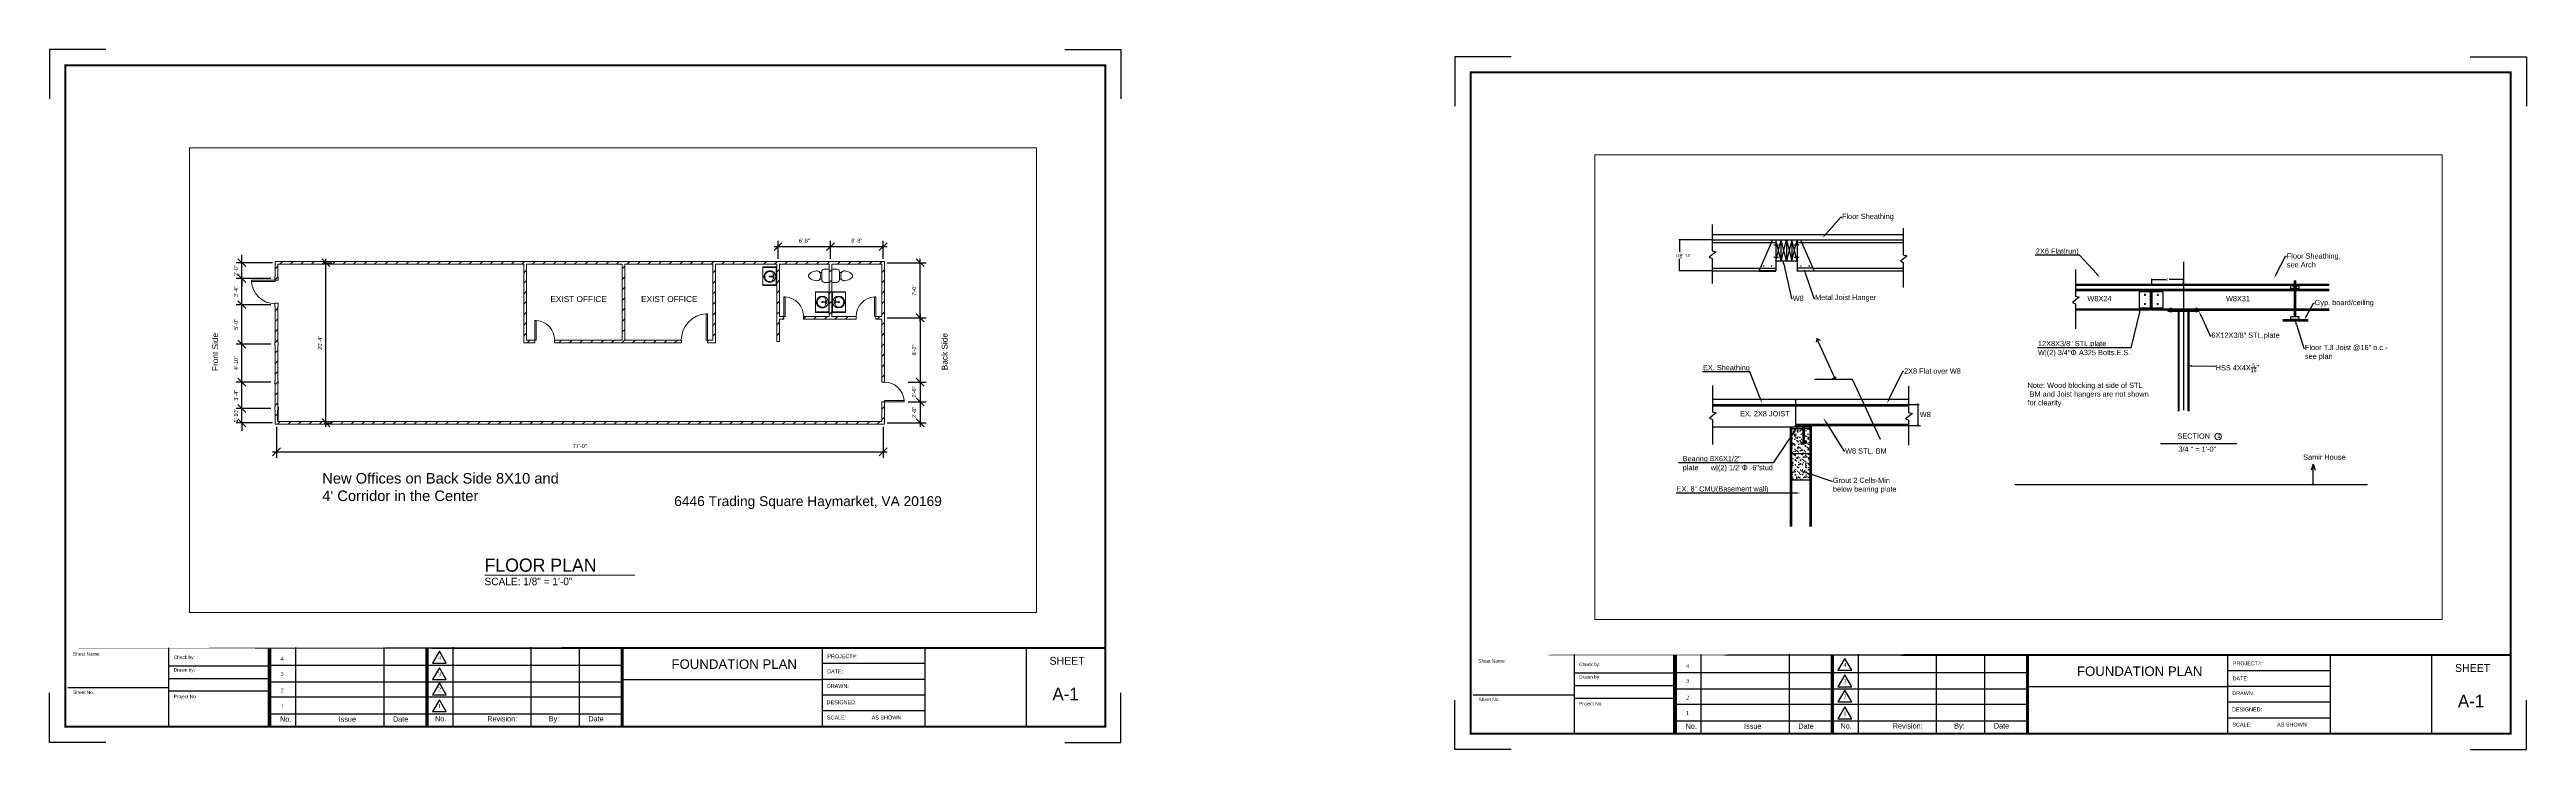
# Paper-space layout 'Layout2' of a CAD drawing. Header units: inches. Extents: x 25.1 to 64.4, y 0.5 to 11.6.
# The model-space entities are those that its viewports show. They can reach past a viewport. Long polylines and large blocks are cut down to what shows.
import ezdxf
from ezdxf import colors
from ezdxf.entities.mleader import LeaderData, LeaderLine
from ezdxf.enums import TextEntityAlignment as Align
from ezdxf.math import Vec2, Vec3

# ---------------------------------------------------------------- set-up
doc = ezdxf.new("R2010")
doc.units = ezdxf.units.IN
doc.header["$MEASUREMENT"] = 0
doc.linetypes.add('ACAD_ISO03W100', pattern=[30, 12, -18])
for name, color, linetype, lineweight in [('A-ANNO-DIMS', 211, 'Continuous', 9), ('A-DOOR', 31, 'Continuous', 13), ('A-WALL', 113, 'Continuous', 13), ('G-ANNO-TEXT', 231, 'Continuous', 9), ('P-SANR-FIXT', 6, 'Continuous', 9), ('Q-CASE', 31, 'Continuous', 9), ('S-Text', 3, 'Continuous', 0)]:
    doc.layers.add(name, color=color, linetype=linetype, lineweight=lineweight)
doc.layers.add('A-Text', color=3, linetype='Continuous')
doc.layers.add('Border', color=82, linetype='Continuous')
doc.layers.add('VPORT', color=5, linetype='Continuous', plot=False)
doc.styles.add('(FE) ARIAL 1-4', font='arial.ttf', dxfattribs={"height": 4.5})
doc.styles.add('ADESK1', font='BKANT.TTF')
doc.styles.add('Arial', font='arial.ttf', dxfattribs={"height": 6})
doc.styles.add('Arial_1', font='arial.ttf', dxfattribs={"height": 9})
doc.styles.add('RomanS', font='archstyl.shx')
doc.styles.add('TITLE-1', font='BOOKOS.TTF', dxfattribs={"height": 5})
doc.dimstyles.new('Linear_-_3_32__Arial', dxfattribs={"dimscale": 12, "dimtxt": 6, "dimasz": 1, "dimexe": 0.75, "dimexo": 0.5, "dimgap": 0.5, "dimtad": 1, "dimdec": 5, "dimrnd": 0.03125, "dimzin": 1, "dimdsep": 46, "dimlunit": 4, "dimtxsty": 'Arial', "dimblk1": 'OBLIQUE', "dimblk2": 'OBLIQUE', "dimsah": 1, "dimcen": 0.09, "dimdle": 0.5, "dimazin": 0, "dimtfac": 1, "dimtdec": 5, "dimtix": 1, "dimtmove": 0, "dimatfit": 3, "dimfxl": 1, "dimtvp": 1, "dimtfill": 1, "dimfrac": 2, "dimtolj": 1, "dimtzin": 0, "dimarcsym": 2})
doc.dimstyles.get("Standard").update_dxf_attribs({"dimtxt": 1, "dimasz": 0.18, "dimexe": 0.18, "dimexo": 0.0625, "dimgap": 0.09, "dimtad": 0, "dimtih": 1, "dimtoh": 1, "dimdec": 4, "dimzin": 0, "dimdsep": 46, "dimtxsty": 'ADESK1', "dimcen": 0.09, "dimadec": 0, "dimazin": 0, "dimtfac": 1, "dimtdec": 4, "dimtofl": 0, "dimtmove": 0, "dimatfit": 3, "dimfxl": 1, "dimtolj": 1, "dimtzin": 0, "dimarcsym": 0})
pattern_1 = [(45, (0, 0), (-8.01223, 8.01223), [])]

# ---------------------------------------------------------------- blocks, each defined once
blk = doc.blocks.new('BORDER-11X17-HORZ')
for p, q in [((21.066, 26.258), (21.066, 25.008)), ((22.666, 25.969), (21.066, 25.969)), ((22.666, 25.981), (25.164, 25.981)), ((23.084, 25.008), (23.084, 26.258)), ((24.486, 25.008), (24.486, 26.258)), ((25.164, 25.981), (28.261, 25.981)), ((25.581, 25.008), (25.581, 26.258)), ((26.818, 25.008), (26.818, 26.258)), ((27.583, 25.008), (27.583, 26.258)), ((31.435, 26.258), (31.435, 25.008)), ((33.062, 26.008), (31.435, 26.008)), ((33.062, 26.258), (33.062, 25.008)), ((34.669, 26.258), (34.669, 25.008)), ((19.466, 25.627), (21.066, 25.627)), ((22.666, 25.769), (21.066, 25.769)), ((22.666, 25.569), (21.066, 25.569)), ((22.666, 25.719), (25.164, 25.719)), ((25.164, 25.719), (28.261, 25.719)), ((28.261, 25.758), (31.435, 25.758)), ((33.062, 25.758), (31.435, 25.758)), ((22.666, 25.479), (25.164, 25.479)), ((22.666, 25.212), (24.486, 25.212)), ((24.486, 25.212), (25.164, 25.212)), ((25.164, 25.479), (28.261, 25.479)), ((25.164, 25.212), (28.261, 25.212)), ((33.062, 25.508), (31.435, 25.508)), ((33.062, 25.258), (31.435, 25.258))]:
    blk.add_line(p, q)
at = {"const_width": 0.0312}
for points in [[(19.426, 25.008), (35.926, 25.008), (35.926, 35.503), (19.426, 35.503)], [(19.418, 26.258), (35.919, 26.258), (35.919, 26.258), (19.418, 26.258)]]:
    blk.add_lwpolyline(points, close=True, dxfattribs=at)
for points, const_width in [([(22.666, 26.258), (22.666, 25.008)], 0.0625), ([(25.164, 26.258), (25.164, 25.008)], 0.05), ([(28.261, 26.258), (28.261, 25.008)], 0.05)]:
    blk.add_lwpolyline(points, dxfattribs=dict(const_width=const_width))
at = {"color": 2, "linetype": 'Continuous'}
for points in [[(25.362, 26.204), (25.253, 26.016), (25.471, 26.016)], [(25.362, 25.942), (25.253, 25.754), (25.471, 25.754)], [(25.362, 25.702), (25.253, 25.513), (25.471, 25.513)], [(25.362, 25.436), (25.253, 25.247), (25.471, 25.247)]]:
    blk.add_lwpolyline(points, close=True, dxfattribs=at)
at = {"layer": 'VPORT'}
for p, q in [((20.069, 35.753), (19.176, 35.753)), ((19.176, 35.753), (19.176, 34.969)), ((35.284, 35.753), (36.176, 35.753)), ((36.176, 35.753), (36.176, 34.969)), ((19.176, 24.758), (19.176, 25.543)), ((36.176, 24.758), (36.176, 25.543)), ((20.069, 24.758), (19.176, 24.758)), ((35.284, 24.758), (36.176, 24.758))]:
    blk.add_line(p, q, dxfattribs=at)
at = {"color": 3, "style": 'ADESK1'}
for s, height, p in [('Sheet Name:', 0.05426, (19.547, 26.135)), ('Check by:', 0.0543, (21.147, 26.082)), ('Drawn by:', 0.0543, (21.147, 25.882)), ('Sheet No.', 0.0543, (19.551, 25.526)), ('Project No.', 0.05426, (21.147, 25.459))]:
    blk.add_text(s, height=height, dxfattribs=at).set_placement(p)
at = {"color": 2, "linetype": 'Continuous', "style": 'TITLE-1'}
for s, p in [('4', (22.867, 26.085)), ('4', (25.364, 26.102)), ('3', (22.867, 25.845)), ('2', (22.867, 25.583)), ('3', (25.364, 25.84)), ('2', (25.364, 25.6)), ('1', (22.867, 25.339)), ('1', (25.364, 25.333))]:
    blk.add_text(s, height=0.0625, dxfattribs=at).set_placement(p, align=Align.MIDDLE_CENTER)
at = {"color": 3, "style": 'ADESK1'}
for s, p in [('No.', (22.924, 25.128)), ('Issue', (23.901, 25.128)), ('Date', (24.746, 25.128)), ('No.', (25.382, 25.133)), ('Revision:', (26.359, 25.133)), ('By:', (27.18, 25.133)), ('Date', (27.847, 25.133))]:
    blk.add_text(s, height=0.0835, dxfattribs=at).set_placement(p, align=Align.MIDDLE_CENTER)
at = {"attachment_point": 1}
for s, width, insert, char_height in [('PROJECT#:', 0.43864, (31.517, 26.157), 0.0625), ('SHEET', 0.6119, (35.043, 26.115), 0.125), ('DRAWN:', 0.43864, (31.508, 25.684), 0.0625), ('DATE:', 0.43864, (31.513, 25.917), 0.0625), ('DESIGNED:', 0.43864, (31.506, 25.426), 0.0625), ('SCALE:', 0.43864, (31.511, 25.184), 0.0625), ('AS SHOWN', 0.67823, (32.22, 25.184), 0.0625)]:
    blk.add_mtext_dynamic_manual_height_columns(s, width=width, gutter_width=1, heights=[0], dxfattribs=dict(at, insert=insert, char_height=char_height))
at = {"color": 2, "style": 'TITLE-1'}
for tag, p in [('SHTNAMELINE1', (19.542, 26.007)), ('SHTNAMELINE2', (19.542, 25.89)), ('SHTNAMELINE3', (19.542, 25.773)), ('SHTNAMELINE4', (19.542, 25.656))]:
    blk.add_attdef(tag, p, '', height=0.075, dxfattribs=at)
for tag, height, p in [('CHECKBY', 0.0625, (22.612, 26.013)), ('PROJNO', 0.1, (29.6, 25.917)), ('DRAWNBY', 0.0625, (22.612, 25.813)), ('SCALE', 0.0625, (22.612, 25.613)), ('PROJNO', 0.1, (22.614, 25.208))]:
    blk.add_attdef(tag, text='', height=height, dxfattribs=at).set_placement(p, align=Align.RIGHT)
for tag, p in [('PROJECT_NO.', (32.212, 26.092)), ('DRAWN', (32.212, 25.592)), ('DATE', (32.218, 25.836)), ('DESIGNED', (32.212, 25.342))]:
    blk.add_attdef(tag, p, '', height=0.0625)
for tag, p in [('CLIENT', (30.132, 25.533)), ('CITY_STATE_ZIP', (30.132, 25.149)), ('ADDRESS', (30.132, 25.349))]:
    blk.add_attdef(tag, text='', height=0.125).set_placement(p, align=Align.CENTER)
at = {"color": 6, "style": 'TITLE-1'}
blk.add_attdef('SHTNO', text='', height=0.267, dxfattribs=at).set_placement((20.286, 25.117), align=Align.CENTER)
blk = doc.blocks.new('Anno_Title_T2')
at = {"color": 0, "linetype": 'ByBlock', "lineweight": -2, "style": 'RomanS'}
blk.add_attdef('TITLE', (0, 0.5), '', height=1.75, dxfattribs=at)
blk.add_attdef('SCALE', text='', height=1, dxfattribs=at).set_placement((0, -0.5), align=Align.TOP_LEFT)
blk = doc.blocks.new('Single-Flush - 36_ x 84_-360180-Level 1')
at = {"layer": 'A-DOOR', "lineweight": 20}
for p, q in [((16, 2), (16, 38.01)), ((18, 38.01), (16, 38.01)), ((18, 2), (18, 38.01)), ((18, 2), (16, 2))]:
    blk.add_line(p, q, dxfattribs=at)
at = {"layer": 'A-DOOR', "lineweight": 9}
blk.add_arc((18, 2), 36.07, 93.17885, 180, dxfattribs=at)
blk = doc.blocks.new('Single-Flush - 30_ x 80_-358581-Level 1')
at = {"layer": 'A-DOOR', "lineweight": 20}
for p, q in [((13, -2), (13, -32)), ((15, -2), (13, -2)), ((15, -2), (15, -32)), ((15, -32), (13, -32))]:
    blk.add_line(p, q, dxfattribs=at)
at = {"layer": 'A-DOOR', "lineweight": 9}
blk.add_arc((15, -2), 30.07, 180, 266.18593, dxfattribs=at)
blk = doc.blocks.new('Single-Flush - 40_ x 84_-360238-Level 1')
at = {"layer": 'A-DOOR', "lineweight": 20}
for p, q in [((18, 2), (18, 42.02)), ((20, 42.02), (18, 42.02)), ((20, 2), (20, 42.02)), ((20, 2), (18, 2))]:
    blk.add_line(p, q, dxfattribs=at)
at = {"layer": 'A-DOOR', "lineweight": 9}
blk.add_arc((20, 2), 40.07, 92.86122, 180, dxfattribs=at)
blk = doc.blocks.new('Single-Flush - 30_ x 80_-360239-Level 1')
at = {"layer": 'A-DOOR', "lineweight": 20}
for p, q in [((13, 2), (13, 32)), ((15, 32), (13, 32)), ((15, 2), (15, 32)), ((15, 2), (13, 2))]:
    blk.add_line(p, q, dxfattribs=at)
at = {"layer": 'A-DOOR', "lineweight": 9}
blk.add_arc((15, 2), 30.07, 93.81407, 180, dxfattribs=at)
blk = doc.blocks.new('TR_Countertop_w_sink_4838 - 21_ Deep-360159-Level 1')
at = {"layer": 'Q-CASE'}
for p, q in [((-12.56, 23), (-43.94, 23)), ((-43.94, 23), (-43.94, 2)), ((-43.19, 2.75), (-43.19, 23)), ((-13.31, 2.75), (-13.31, 23)), ((-12.56, 2), (-12.56, 23)), ((-43.94, 2.75), (-12.56, 2.75))]:
    blk.add_line(p, q, dxfattribs=at)
blk = doc.blocks.new('Sink-Round-Variable - 7_ Deep-360051-Level 1')
at = {"layer": 'P-SANR-FIXT'}
for p, q in [((3.43, 8.6), (0.27, 8.6)), ((3.43, 5.35), (3.43, 9.35)), ((4.18, 5.35), (4.18, 9.35)), ((4.18, 8.35), (7.44, 8.35))]:
    blk.add_line(p, q, dxfattribs=at)
for centre, radius, start, end in [((3.81, 3.35), 9, 90, 270), ((1.81, 9.35), 0.5, 360, 180), ((3.81, 9.35), 0.375, 0, 180), ((3.81, 3.35), 9, 270, 90), ((5.81, 9.35), 0.5, 360, 180), ((3.81, 3.35), 7.75, 161.86871, 20.02955), ((0.27, 4.6), 4, 90, 163.10768), ((1.81, 9.35), 0.5, 180, 0), ((3.81, 3.35), 0.875, 90, 270), ((3.81, 5.35), 0.375, 180, 360), ((3.81, 3.35), 0.875, 270, 90), ((5.81, 9.35), 0.5, 180, 360), ((7.44, 4.35), 4, 24.43137, 90)]:
    blk.add_arc(centre, radius, start, end, dxfattribs=at)
blk = doc.blocks.new('TR_Countertop_w_sink_4838 - 21_ Deep-360169-Level 1')
at = {"layer": 'Q-CASE'}
for p, q in [((-12.4, 23), (-43.94, 23)), ((-43.94, 23), (-43.94, 2)), ((-43.19, 2.75), (-43.19, 23)), ((-13.15, 2.75), (-13.15, 23)), ((-12.4, 2), (-12.4, 23)), ((-43.94, 2.75), (-12.4, 2.75))]:
    blk.add_line(p, q, dxfattribs=at)
blk = doc.blocks.new('Toilet-Domestic-3D - Toilet-Domestic-3D-361105-Level 1')
at = {"layer": 'P-SANR-FIXT'}
for p, q in [((-9.98, 11.75), (-9.98, 19.48)), ((9.98, 19.48), (9.98, 11.75)), ((-7.41, 1), (-7.5, 0)), ((-7.5, 0), (-7.33, -1.99)), ((-7.24, 2), (-7.41, 1)), ((-6.97, 3), (-7.24, 2)), ((-6.4, 4), (-6.97, 3)), ((-5.21, 5), (-6.4, 4)), ((6.25, 8.02), (-6.25, 8.02)), ((-4.86, 8.02), (-5.21, 5)), ((-3.84, 5.5), (-5.21, 5)), ((-1, 6), (-3.84, 5.5)), ((1, 6), (-1, 6)), ((3.84, 5.5), (1, 6)), ((5.21, 5), (3.84, 5.5)), ((4.86, 8.02), (5.21, 5)), ((6.4, 4), (5.21, 5)), ((6.97, 3), (6.4, 4)), ((7.24, 2), (6.97, 3)), ((7.41, 1), (7.24, 2)), ((7.33, -1.99), (7.5, 0)), ((7.5, 0), (7.41, 1)), ((-7.33, -1.99), (-6.79, -4)), ((-6.79, -4), (-6.06, -6)), ((-6.06, -6), (-5.13, -8)), ((-5.13, -8), (-3.74, -10)), ((3.74, -10), (5.13, -8)), ((5.13, -8), (6.06, -6)), ((6.06, -6), (6.79, -4)), ((6.79, -4), (7.33, -1.99)), ((-3.74, -10), (-2.74, -11)), ((-2.74, -11), (-1.87, -11.5)), ((-1.87, -11.5), (-0.5, -12)), ((-0.5, -12), (0.5, -12)), ((0.5, -12), (1.87, -11.5)), ((1.87, -11.5), (2.74, -11)), ((2.74, -11), (3.74, -10))]:
    blk.add_line(p, q, dxfattribs=at)
for centre, start, end in [((-6.25, 11.75), 180, 270), ((6.25, 11.75), 270, 360)]:
    blk.add_arc(centre, 3.73, start, end, dxfattribs=at)
blk = doc.blocks.new('TR_Countertop_w_sink_4838 - 21_ Deep-361700-Level 1')
at = {"layer": 'Q-CASE'}
for p, q in [((-15.75, 23), (-43.94, 23)), ((-43.94, 23), (-43.94, 2)), ((-43.19, 2.75), (-43.19, 23)), ((-16.5, 2.75), (-16.5, 23)), ((-15.75, 2), (-15.75, 23)), ((-43.94, 2.75), (-15.75, 2.75))]:
    blk.add_line(p, q, dxfattribs=at)
blk = doc.blocks.new('_Oblique')
at = {"color": 0, "linetype": 'ByBlock', "lineweight": -2}
blk.add_line((-0.5, -0.5), (0.5, 0.5), dxfattribs=at)
blk = doc.blocks.new('DIMBLOCK1-Level 1')
at = {"layer": 'A-ANNO-DIMS', "color": 0, "lineweight": -2, "transparency": 16777216}
for p, q in [((-580.41, 90.77), (-580.41, 102.77)), ((-536.36, 90.77), (-589.41, 90.77)), ((-580.41, 68.77), (-580.41, 90.77)), ((-533.86, 68.77), (-589.41, 68.77)), ((-580.41, 68.77), (-580.41, 56.77))]:
    blk.add_line(p, q, dxfattribs=at)
at = {"layer": 'Defpoints', "color": 0, "transparency": 16777216}
for p in [(-580.41, 90.77), (-530.36, 90.77), (-527.86, 68.77)]:
    blk.add_point(p, dxfattribs=at)
at = {"layer": 'A-ANNO-DIMS', "color": 0, "lineweight": -2, "transparency": 16777216, "xscale": 12, "yscale": 12, "zscale": 12}
for p, rotation in [((-580.41, 90.77), 270), ((-580.41, 68.77), 90)]:
    blk.add_blockref('_Oblique', p, dxfattribs=dict(at, rotation=rotation))
at = {"layer": 'A-ANNO-DIMS', "color": 3, "transparency": 16777216, "insert": (-589.47, 79.77), "char_height": 6, "width": 31.1917, "attachment_point": 5, "rotation": 90, "style": 'Arial'}
blk.add_mtext('\\A1;1\'-10"', dxfattribs=at)
blk = doc.blocks.new('DIMBLOCK2-Level 1')
at = {"layer": 'A-ANNO-DIMS', "color": 0, "lineweight": -2, "transparency": 16777216}
for p, q in [((-580.41, 84.77), (-580.41, 136.77)), ((-536.36, 130.77), (-589.41, 130.77)), ((-536.36, 90.77), (-589.41, 90.77))]:
    blk.add_line(p, q, dxfattribs=at)
at = {"layer": 'Defpoints', "color": 0, "transparency": 16777216}
for p in [(-580.41, 130.77), (-530.36, 130.77), (-530.36, 90.77)]:
    blk.add_point(p, dxfattribs=at)
at = {"layer": 'A-ANNO-DIMS', "color": 0, "lineweight": -2, "transparency": 16777216, "xscale": 12, "yscale": 12, "zscale": 12}
for p, rotation in [((-580.41, 130.77), 90), ((-580.41, 90.77), 270)]:
    blk.add_blockref('_Oblique', p, dxfattribs=dict(at, rotation=rotation))
at = {"layer": 'A-ANNO-DIMS', "color": 3, "transparency": 16777216, "insert": (-589.47, 110.77), "char_height": 6, "width": 25.654, "attachment_point": 5, "rotation": 90, "style": 'Arial'}
blk.add_mtext('\\A1;3\'-4"', dxfattribs=at)
blk = doc.blocks.new('DIMBLOCK3-Level 1')
at = {"layer": 'A-ANNO-DIMS', "color": 0, "lineweight": -2, "transparency": 16777216}
for p, q in [((-536.36, 188.77), (-589.41, 188.77)), ((-580.41, 124.77), (-580.41, 194.77)), ((-536.36, 130.77), (-589.41, 130.77))]:
    blk.add_line(p, q, dxfattribs=at)
at = {"layer": 'Defpoints', "color": 0, "transparency": 16777216}
for p in [(-580.41, 188.77), (-530.36, 188.77), (-530.36, 130.77)]:
    blk.add_point(p, dxfattribs=at)
at = {"layer": 'A-ANNO-DIMS', "color": 0, "lineweight": -2, "transparency": 16777216, "xscale": 12, "yscale": 12, "zscale": 12}
for p, rotation in [((-580.41, 188.77), 90), ((-580.41, 130.77), 270)]:
    blk.add_blockref('_Oblique', p, dxfattribs=dict(at, rotation=rotation))
at = {"layer": 'A-ANNO-DIMS', "color": 3, "transparency": 16777216, "insert": (-589.47, 159.77), "char_height": 6, "width": 31.1917, "attachment_point": 5, "rotation": 90, "style": 'Arial'}
blk.add_mtext('\\A1;4\'-10"', dxfattribs=at)
blk = doc.blocks.new('DIMBLOCK4-Level 1')
at = {"layer": 'A-ANNO-DIMS', "color": 0, "lineweight": -2, "transparency": 16777216}
for p, q in [((-580.41, 182.77), (-580.41, 254.77)), ((-536.36, 248.77), (-589.41, 248.77)), ((-536.36, 188.77), (-589.41, 188.77))]:
    blk.add_line(p, q, dxfattribs=at)
at = {"layer": 'Defpoints', "color": 0, "transparency": 16777216}
for p in [(-580.41, 248.77), (-530.36, 248.77), (-530.36, 188.77)]:
    blk.add_point(p, dxfattribs=at)
at = {"layer": 'A-ANNO-DIMS', "color": 0, "lineweight": -2, "transparency": 16777216, "xscale": 12, "yscale": 12, "zscale": 12}
for p, rotation in [((-580.41, 248.77), 90), ((-580.41, 188.77), 270)]:
    blk.add_blockref('_Oblique', p, dxfattribs=dict(at, rotation=rotation))
at = {"layer": 'A-ANNO-DIMS', "color": 3, "transparency": 16777216, "insert": (-589.47, 218.77), "char_height": 6, "width": 25.654, "attachment_point": 5, "rotation": 90, "style": 'Arial'}
blk.add_mtext('\\A1;5\'-0"', dxfattribs=at)
blk = doc.blocks.new('DIMBLOCK5-Level 1')
at = {"layer": 'A-ANNO-DIMS', "color": 0, "lineweight": -2, "transparency": 16777216}
for p, q in [((-580.41, 242.77), (-580.41, 294.77)), ((-536.36, 288.77), (-589.41, 288.77)), ((-536.36, 248.77), (-589.41, 248.77))]:
    blk.add_line(p, q, dxfattribs=at)
at = {"layer": 'Defpoints', "color": 0, "transparency": 16777216}
for p in [(-580.41, 288.77), (-530.36, 288.77), (-530.36, 248.77)]:
    blk.add_point(p, dxfattribs=at)
at = {"layer": 'A-ANNO-DIMS', "color": 0, "lineweight": -2, "transparency": 16777216, "xscale": 12, "yscale": 12, "zscale": 12}
for p, rotation in [((-580.41, 288.77), 90), ((-580.41, 248.77), 270)]:
    blk.add_blockref('_Oblique', p, dxfattribs=dict(at, rotation=rotation))
at = {"layer": 'A-ANNO-DIMS', "color": 3, "transparency": 16777216, "insert": (-589.47, 268.77), "char_height": 6, "width": 25.654, "attachment_point": 5, "rotation": 90, "style": 'Arial'}
blk.add_mtext('\\A1;3\'-4"', dxfattribs=at)
blk = doc.blocks.new('DIMBLOCK6-Level 1')
at = {"layer": 'A-ANNO-DIMS', "color": 0, "lineweight": -2, "transparency": 16777216}
for p, q in [((-580.41, 312.77), (-580.41, 324.77)), ((-533.86, 312.77), (-589.41, 312.77)), ((-580.41, 288.77), (-580.41, 312.77)), ((-536.36, 288.77), (-589.41, 288.77)), ((-580.41, 288.77), (-580.41, 276.77))]:
    blk.add_line(p, q, dxfattribs=at)
at = {"layer": 'Defpoints', "color": 0, "transparency": 16777216}
for p in [(-580.41, 312.77), (-527.86, 312.77), (-530.36, 288.77)]:
    blk.add_point(p, dxfattribs=at)
at = {"layer": 'A-ANNO-DIMS', "color": 0, "lineweight": -2, "transparency": 16777216, "xscale": 12, "yscale": 12, "zscale": 12}
for p, rotation in [((-580.41, 312.77), 270), ((-580.41, 288.77), 90)]:
    blk.add_blockref('_Oblique', p, dxfattribs=dict(at, rotation=rotation))
at = {"layer": 'A-ANNO-DIMS', "color": 3, "transparency": 16777216, "insert": (-589.47, 300.77), "char_height": 6, "width": 25.654, "attachment_point": 5, "rotation": 90, "style": 'Arial'}
blk.add_mtext('\\A1;2\'-0"', dxfattribs=at)
blk = doc.blocks.new('DIMBLOCK7-Level 1')
at = {"layer": 'A-ANNO-DIMS', "color": 0, "lineweight": -2, "transparency": 16777216}
for p, q in [((-454.94, 312.77), (-443.45, 312.77)), ((-452.45, 62.77), (-452.45, 318.77)), ((-454.94, 68.77), (-443.45, 68.77))]:
    blk.add_line(p, q, dxfattribs=at)
at = {"layer": 'Defpoints', "color": 0, "transparency": 16777216}
for p in [(-460.94, 312.77), (-452.45, 312.77), (-460.94, 68.77)]:
    blk.add_point(p, dxfattribs=at)
at = {"layer": 'A-ANNO-DIMS', "color": 0, "lineweight": -2, "transparency": 16777216, "xscale": 12, "yscale": 12, "zscale": 12}
for p, rotation in [((-452.45, 312.77), 90), ((-452.45, 68.77), 270)]:
    blk.add_blockref('_Oblique', p, dxfattribs=dict(at, rotation=rotation))
at = {"layer": 'A-ANNO-DIMS', "color": 3, "transparency": 16777216, "insert": (-461.52, 190.77), "char_height": 6, "width": 46.7875, "attachment_point": 5, "rotation": 90, "style": 'Arial'}
blk.add_mtext('\\A1;20\'-4"', dxfattribs=at)
blk = doc.blocks.new('DIMBLOCK8-Level 1')
at = {"layer": 'A-ANNO-DIMS', "color": 0, "lineweight": -2, "transparency": 16777216}
for p, q in [((-527.86, 62.77), (-527.86, 15.54)), ((396.14, 62.77), (396.14, 15.54)), ((-533.86, 24.54), (402.14, 24.54))]:
    blk.add_line(p, q, dxfattribs=at)
at = {"layer": 'Defpoints', "color": 0, "transparency": 16777216}
for p in [(-527.86, 68.77), (396.14, 68.77), (396.14, 24.54)]:
    blk.add_point(p, dxfattribs=at)
at = {"layer": 'A-ANNO-DIMS', "color": 0, "lineweight": -2, "transparency": 16777216, "xscale": 12, "yscale": 12, "zscale": 12, "rotation": 180}
blk.add_blockref('_Oblique', (-527.86, 24.54), dxfattribs=at)
at = {"layer": 'A-ANNO-DIMS', "color": 0, "lineweight": -2, "transparency": 16777216, "xscale": 12, "yscale": 12, "zscale": 12}
blk.add_blockref('_Oblique', (396.14, 24.54), dxfattribs=at)
at = {"layer": 'A-ANNO-DIMS', "color": 3, "transparency": 16777216, "insert": (-65.86, 33.6), "char_height": 6, "width": 46.7875, "attachment_point": 5, "style": 'Arial'}
blk.add_mtext('\\A1;77\'-0"', dxfattribs=at)
blk = doc.blocks.new('DIMBLOCK9-Level 1')
at = {"layer": 'A-ANNO-DIMS', "color": 0, "lineweight": -2, "transparency": 16777216}
for p, q in [((236.14, 318.77), (236.14, 346.18)), ((316.14, 318.77), (316.14, 346.18)), ((230.14, 337.18), (322.14, 337.18))]:
    blk.add_line(p, q, dxfattribs=at)
at = {"layer": 'Defpoints', "color": 0, "transparency": 16777216}
for p in [(316.14, 337.18), (236.14, 312.77), (316.14, 312.77)]:
    blk.add_point(p, dxfattribs=at)
at = {"layer": 'A-ANNO-DIMS', "color": 0, "lineweight": -2, "transparency": 16777216, "xscale": 12, "yscale": 12, "zscale": 12, "rotation": 180}
blk.add_blockref('_Oblique', (236.14, 337.18), dxfattribs=at)
at = {"layer": 'A-ANNO-DIMS', "color": 0, "lineweight": -2, "transparency": 16777216, "xscale": 12, "yscale": 12, "zscale": 12}
blk.add_blockref('_Oblique', (316.14, 337.18), dxfattribs=at)
at = {"layer": 'A-ANNO-DIMS', "color": 3, "transparency": 16777216, "insert": (276.14, 346.24), "char_height": 6, "width": 38.481, "attachment_point": 5, "style": 'Arial'}
blk.add_mtext('\\A1;6\'-8"', dxfattribs=at)
blk = doc.blocks.new('DIMBLOCK10-Level 1')
at = {"layer": 'A-ANNO-DIMS', "color": 0, "lineweight": -2, "transparency": 16777216}
for p, q in [((316.14, 318.77), (316.14, 346.18)), ((396.14, 318.77), (396.14, 346.18)), ((310.14, 337.18), (402.14, 337.18))]:
    blk.add_line(p, q, dxfattribs=at)
at = {"layer": 'Defpoints', "color": 0, "transparency": 16777216}
for p in [(396.14, 337.18), (316.14, 312.77), (396.14, 312.77)]:
    blk.add_point(p, dxfattribs=at)
at = {"layer": 'A-ANNO-DIMS', "color": 0, "lineweight": -2, "transparency": 16777216, "xscale": 12, "yscale": 12, "zscale": 12, "rotation": 180}
blk.add_blockref('_Oblique', (316.14, 337.18), dxfattribs=at)
at = {"layer": 'A-ANNO-DIMS', "color": 0, "lineweight": -2, "transparency": 16777216, "xscale": 12, "yscale": 12, "zscale": 12}
blk.add_blockref('_Oblique', (396.14, 337.18), dxfattribs=at)
at = {"layer": 'A-ANNO-DIMS', "color": 3, "transparency": 16777216, "insert": (356.14, 346.24), "char_height": 6, "width": 38.481, "attachment_point": 5, "style": 'Arial'}
blk.add_mtext('\\A1;6\'-8"', dxfattribs=at)
blk = doc.blocks.new('DIMBLOCK11-Level 1')
at = {"layer": 'A-ANNO-DIMS', "color": 0, "lineweight": -2, "transparency": 16777216}
for p, q in [((402.14, 312.77), (461.61, 312.77)), ((452.61, 222.77), (452.61, 318.77)), ((402.14, 228.77), (461.61, 228.77))]:
    blk.add_line(p, q, dxfattribs=at)
at = {"layer": 'Defpoints', "color": 0, "transparency": 16777216}
for p in [(396.14, 312.77), (452.61, 312.77), (396.14, 228.77)]:
    blk.add_point(p, dxfattribs=at)
at = {"layer": 'A-ANNO-DIMS', "color": 0, "lineweight": -2, "transparency": 16777216, "xscale": 12, "yscale": 12, "zscale": 12}
for p, rotation in [((452.61, 312.77), 90), ((452.61, 228.77), 270)]:
    blk.add_blockref('_Oblique', p, dxfattribs=dict(at, rotation=rotation))
at = {"layer": 'A-ANNO-DIMS', "color": 3, "transparency": 16777216, "insert": (443.54, 270.77), "char_height": 6, "width": 25.654, "attachment_point": 5, "rotation": 90, "style": 'Arial'}
blk.add_mtext('\\A1;7\'-0"', dxfattribs=at)
blk = doc.blocks.new('DIMBLOCK12-Level 1')
at = {"layer": 'A-ANNO-DIMS', "color": 0, "lineweight": -2, "transparency": 16777216}
for p, q in [((402.14, 228.77), (461.61, 228.77)), ((452.61, 234.77), (452.61, 124.77)), ((434.14, 130.77), (461.61, 130.77))]:
    blk.add_line(p, q, dxfattribs=at)
at = {"layer": 'Defpoints', "color": 0, "transparency": 16777216}
for p in [(396.14, 228.77), (428.14, 130.77), (452.61, 130.77)]:
    blk.add_point(p, dxfattribs=at)
at = {"layer": 'A-ANNO-DIMS', "color": 0, "lineweight": -2, "transparency": 16777216, "xscale": 12, "yscale": 12, "zscale": 12}
for p, rotation in [((452.61, 228.77), 90), ((452.61, 130.77), 270)]:
    blk.add_blockref('_Oblique', p, dxfattribs=dict(at, rotation=rotation))
at = {"layer": 'A-ANNO-DIMS', "color": 3, "transparency": 16777216, "insert": (443.54, 179.77), "char_height": 6, "width": 25.654, "attachment_point": 5, "rotation": 90, "style": 'Arial'}
blk.add_mtext('\\A1;8\'-2"', dxfattribs=at)
blk = doc.blocks.new('DIMBLOCK13-Level 1')
at = {"layer": 'A-ANNO-DIMS', "color": 0, "lineweight": -2, "transparency": 16777216}
for p, q in [((452.61, 136.77), (452.61, 94.77)), ((434.14, 130.77), (461.61, 130.77)), ((434.14, 100.77), (461.61, 100.77))]:
    blk.add_line(p, q, dxfattribs=at)
at = {"layer": 'Defpoints', "color": 0, "transparency": 16777216}
for p in [(428.14, 130.77), (428.14, 100.77), (452.61, 100.77)]:
    blk.add_point(p, dxfattribs=at)
at = {"layer": 'A-ANNO-DIMS', "color": 0, "lineweight": -2, "transparency": 16777216, "xscale": 12, "yscale": 12, "zscale": 12}
for p, rotation in [((452.61, 130.77), 90), ((452.61, 100.77), 270)]:
    blk.add_blockref('_Oblique', p, dxfattribs=dict(at, rotation=rotation))
at = {"layer": 'A-ANNO-DIMS', "color": 3, "transparency": 16777216, "insert": (443.54, 115.77), "char_height": 6, "width": 25.654, "attachment_point": 5, "rotation": 90, "style": 'Arial'}
blk.add_mtext('\\A1;2\'-6"', dxfattribs=at)
blk = doc.blocks.new('DIMBLOCK14-Level 1')
at = {"layer": 'A-ANNO-DIMS', "color": 0, "lineweight": -2, "transparency": 16777216}
for p, q in [((452.61, 106.77), (452.61, 62.77)), ((434.14, 100.77), (461.61, 100.77)), ((402.14, 68.77), (461.61, 68.77))]:
    blk.add_line(p, q, dxfattribs=at)
at = {"layer": 'Defpoints', "color": 0, "transparency": 16777216}
for p in [(428.14, 100.77), (396.14, 68.77), (452.61, 68.77)]:
    blk.add_point(p, dxfattribs=at)
at = {"layer": 'A-ANNO-DIMS', "color": 0, "lineweight": -2, "transparency": 16777216, "xscale": 12, "yscale": 12, "zscale": 12}
for p, rotation in [((452.61, 100.77), 90), ((452.61, 68.77), 270)]:
    blk.add_blockref('_Oblique', p, dxfattribs=dict(at, rotation=rotation))
at = {"layer": 'A-ANNO-DIMS', "color": 3, "transparency": 16777216, "insert": (443.54, 84.77), "char_height": 6, "width": 25.654, "attachment_point": 5, "rotation": 90, "style": 'Arial'}
blk.add_mtext('\\A1;2\'-8"', dxfattribs=at)
blk = doc.blocks.new('*D28')
at = {"layer": 'Defpoints', "color": 0, "ltscale": 48, "transparency": 16777216}
for p in [(-482.24, -232.52), (-494.77, -244.39), (-482.36, -244.39)]:
    blk.add_point(p, dxfattribs=at)
at = {"layer": 'S-Text', "color": 0, "lineweight": -2, "ltscale": 48, "transparency": 16777216}
for p, q in [((-482.3, -232.52), (-494.95, -232.52)), ((-494.77, -232.7), (-494.77, -237.18)), ((-482.42, -244.39), (-494.95, -244.39)), ((-494.77, -244.21), (-494.77, -239.73))]:
    blk.add_line(p, q, dxfattribs=at)
at = {"layer": 'S-Text', "color": 0, "ltscale": 48, "transparency": 16777216}
for points in [[(-494.8, -232.7), (-494.74, -232.7), (-494.77, -232.52)], [(-494.8, -244.21), (-494.74, -244.21), (-494.77, -244.39)]]:
    blk.add_solid(points, dxfattribs=at)
at = {"layer": 'S-Text', "color": 0, "ltscale": 48, "transparency": 16777216, "insert": (-494.77, -238.45), "char_height": 1, "attachment_point": 5, "style": 'ADESK1'}
blk.add_mtext('\\A1;11{\\H1x;\\S7/8;}"', dxfattribs=at)
blk = doc.blocks.new('*D37')
at = {"color": 0, "lineweight": -2, "transparency": 16777216}
for p, q in [((-314.87, -249.32), (-314.87, -247.43)), ((-314.69, -247.61), (-309.39, -247.61)), ((-303.05, -247.61), (-308.35, -247.61)), ((-302.87, -249.32), (-302.87, -247.43))]:
    blk.add_line(p, q, dxfattribs=at)
at = {"color": 0, "transparency": 16777216}
for points in [[(-314.69, -247.58), (-314.69, -247.64), (-314.87, -247.61)], [(-303.05, -247.58), (-303.05, -247.64), (-302.87, -247.61)]]:
    blk.add_solid(points, dxfattribs=at)
at = {"layer": 'Defpoints', "color": 0, "transparency": 16777216}
for p in [(-314.87, -247.61), (-314.87, -249.38), (-302.87, -249.38)]:
    blk.add_point(p, dxfattribs=at)
at = {"color": 0, "transparency": 16777216, "insert": (-308.87, -247.61), "char_height": 1, "attachment_point": 5, "style": 'ADESK1'}
blk.add_mtext("\\A1;1'", dxfattribs=at)

msp = doc.modelspace()

# ---------------------------------------------------------------- hatches: boundary and pattern name
h = msp.add_hatch()
h.set_pattern_fill('AR-SAND', color=256)
h.paths.add_polyline_path([(-445.136935, -304.394113), (-447.220745, -304.394113), (-447.220745, -309.634943), (-446.699689, -309.634943), (-446.699689, -310.106547), (-447.220745, -310.106547), (-447.220745, -310.273761), (-447.848413, -310.273761), (-447.848413, -310.106547), (-448.425249, -310.106547), (-448.425249, -309.634943), (-447.848413, -309.634943), (-447.848413, -304.394113), (-452.136935, -304.394113), (-452.136935, -313.950935), (-445.136935, -313.950935)])
h.paths.add_polyline_path([(-445.136935, -313.950935), (-452.136935, -313.950935), (-452.136935, -323.929778), (-445.136935, -323.929778)])
h = msp.add_hatch(color=256)
h.dxf.hatch_style = 1
h.paths.add_polyline_path([(-253.490117, -325.448599, 0.4142135624), (-253.755275, -325.713757), (-253.490117, -325.713757)])
h.paths.add_polyline_path([(-253.490117, -325.448599), (-253.490117, -325.713757), (-253.224959, -325.713757, 0.4142135624)])
h.paths.add_polyline_path([(-253.224959, -325.713757), (-253.490117, -325.713757), (-253.755275, -325.713757, 1)])
at = {"layer": 'A-WALL', "lineweight": 0}
h = msp.add_hatch(dxfattribs=at)
h.set_pattern_fill('FP_1', color=5, style=0, pattern_type=2)
h.set_pattern_definition(pattern_1)
h.paths.add_polyline_path([(398.140574, 310.765127), (398.140574, 314.765127), (-529.859426, 314.765127), (-529.859426, 310.765127), (394.140574, 310.765127)], flags=0)
h = msp.add_hatch(dxfattribs=at)
h.set_pattern_fill('FP_1', color=5, style=0, pattern_type=2)
h.set_pattern_definition(pattern_1)
h.paths.add_polyline_path([(-525.859426, 70.765127), (-525.859426, 250.265127), (-529.859426, 250.265127), (-529.859426, 70.765127)], flags=0)
h.paths.add_polyline_path([(-525.859426, 286.265127), (-525.859426, 310.765127), (-529.859426, 310.765127), (-529.859426, 286.265127)], flags=0)
h = msp.add_hatch(dxfattribs=at)
h.set_pattern_fill('FP_1', color=5, style=0, pattern_type=2)
h.set_pattern_definition(pattern_1)
h.paths.add_polyline_path([(-147.118402, 194.765127), (-147.118402, 310.765127), (-151.118402, 310.765127), (-151.118402, 194.765127)], flags=0)
h = msp.add_hatch(dxfattribs=at)
h.set_pattern_fill('FP_1', color=5, style=0, pattern_type=2)
h.set_pattern_definition(pattern_1)
h.paths.add_polyline_path([(2.881598, 194.765127), (2.881598, 310.765127), (-1.118402, 310.765127), (-1.118402, 194.765127)], flags=0)
h = msp.add_hatch(dxfattribs=at)
h.set_pattern_fill('FP_1', color=5, style=0, pattern_type=2)
h.set_pattern_definition(pattern_1)
h.paths.add_polyline_path([(140.881598, 194.765127), (140.881598, 310.765127), (136.881598, 310.765127), (136.881598, 194.765127)], flags=0)
h = msp.add_hatch(dxfattribs=at)
h.set_pattern_fill('FP_1', color=5, style=0, pattern_type=2)
h.set_pattern_definition(pattern_1)
h.paths.add_polyline_path([(238.140574, 192.765127), (238.140574, 310.765127), (234.140574, 310.765127), (234.140574, 192.765127), (236.964234, 192.765127)], flags=0)
h = msp.add_hatch(dxfattribs=at)
h.set_pattern_fill('FP_1', color=5, style=0, pattern_type=2)
h.set_pattern_definition(pattern_1)
h.paths.add_polyline_path([(318.140574, 230.765127), (318.140574, 310.765127), (314.140574, 310.765127), (314.140574, 230.765127)], flags=0)
h = msp.add_hatch(dxfattribs=at)
h.set_pattern_fill('FP_1', color=5, style=0, pattern_type=2)
h.set_pattern_definition(pattern_1)
h.paths.add_polyline_path([(394.140574, 66.765127), (398.140574, 66.765127), (398.140574, 100.765127), (394.140574, 100.765127), (394.140574, 70.765127)], flags=0)
h.paths.add_polyline_path([(398.140574, 130.765127), (398.140574, 310.765127), (394.140574, 310.765127), (394.140574, 130.765127)], flags=0)
h = msp.add_hatch(dxfattribs=at)
h.set_pattern_fill('FP_1', color=5, style=0, pattern_type=2)
h.set_pattern_definition(pattern_1)
h.paths.add_polyline_path([(-529.859426, 286.265127), (-529.859426, 291.265127), (-530.359426, 291.265127), (-530.359426, 286.265127)], flags=0)
h.paths.add_polyline_path([(-525.359426, 286.265127), (-525.359426, 291.265127), (-525.859426, 291.265127), (-525.859426, 286.265127)], flags=0)
h = msp.add_hatch(dxfattribs=at)
h.set_pattern_fill('FP_1', color=5, style=0, pattern_type=2)
h.set_pattern_definition(pattern_1)
h.paths.add_polyline_path([(394.140574, 226.765127), (394.140574, 230.765127), (385.140574, 230.765127), (385.140574, 226.765127)], flags=0)
h.paths.add_polyline_path([(355.140574, 226.765127), (355.140574, 230.765127), (275.140574, 230.765127), (275.140574, 226.765127), (308.560032, 226.765127)], flags=0)
h.paths.add_polyline_path([(238.140574, 226.765127), (245.140574, 226.765127), (245.140574, 230.765127), (238.140574, 230.765127)], flags=0)
h = msp.add_hatch(dxfattribs=at)
h.set_pattern_fill('FP_1', color=5, style=0, pattern_type=2)
h.set_pattern_definition(pattern_1)
h.paths.add_polyline_path([(-525.359426, 186.265127), (-525.359426, 191.265127), (-525.859426, 191.265127), (-525.859426, 186.265127)], flags=0)
h.paths.add_polyline_path([(-529.859426, 186.265127), (-529.859426, 191.265127), (-530.359426, 191.265127), (-530.359426, 186.265127)], flags=0)
h = msp.add_hatch(dxfattribs=at)
h.set_pattern_fill('FP_1', color=5, style=0, pattern_type=2)
h.set_pattern_definition(pattern_1)
h.paths.add_polyline_path([(140.881598, 190.765127), (140.881598, 194.765127), (128.881598, 194.765127), (128.881598, 190.765127)], flags=0)
h.paths.add_polyline_path([(-134.118402, 190.765127), (-134.118402, 194.765127), (-151.118402, 194.765127), (-151.118402, 190.765127)], flags=0)
h.paths.add_polyline_path([(-49.418957, 190.765127), (88.881598, 190.765127), (88.881598, 194.765127), (-104.118402, 194.765127), (-104.118402, 190.765127)], flags=0)
h = msp.add_hatch(dxfattribs=at)
h.set_pattern_fill('FP_1', color=5, style=0, pattern_type=2)
h.set_pattern_definition(pattern_1)
h.paths.add_polyline_path([(-530.359426, 128.265127), (-529.859426, 128.265127), (-529.859426, 133.265127), (-530.359426, 133.265127)], flags=0)
h.paths.add_polyline_path([(-525.359426, 128.265127), (-525.359426, 133.265127), (-525.859426, 133.265127), (-525.859426, 128.265127)], flags=0)
h = msp.add_hatch(dxfattribs=at)
h.set_pattern_fill('FP_1', color=5, style=0, pattern_type=2)
h.set_pattern_definition(pattern_1)
h.paths.add_polyline_path([(394.140574, 66.765127), (394.140574, 70.765127), (-529.859426, 70.765127), (-529.859426, 66.765127), (380.155829, 66.765127)], flags=0)

# ---------------------------------------------------------------- linework, layer by layer
at = {"color": 1}
for p, q in [((-482.359419, -226.690426), (-482.359419, -236.782811)), ((-482.359419, -230.517212), (-409.539914, -230.517212)), ((-482.359419, -232.517212), (-409.539914, -232.517212)), ((-482.359419, -232.517212), (-409.539914, -232.517212)), ((-482.359419, -232.517212), (-409.539914, -232.517212)), ((-482.359419, -232.517212), (-409.539914, -232.517212)), ((-482.359419, -232.517212), (-409.539914, -232.517212)), ((-482.359419, -233.531838), (-459.755128, -233.531838)), ((-459.313998, -232.517212), (-464.531247, -244.517212)), ((-458.80652, -234.48384), (-458.530793, -234.48384)), ((-458.67486, -234.355083), (-458.67486, -234.610599)), ((-458.530793, -234.48384), (-457.030146, -234.48384)), ((-458.031474, -232.517212), (-458.031474, -244.392212)), ((-458.031474, -232.517212), (-458.031474, -240.517212)), ((-456.028458, -240.517212), (-458.031474, -232.517212)), ((-458.031474, -240.517212), (-456.028458, -232.517212)), ((-456.028458, -240.517212), (-456.028458, -232.517212)), ((-454.019512, -240.517212), (-456.028458, -232.517212)), ((-456.028458, -240.517212), (-454.006336, -232.517212)), ((-451.997065, -232.517212), (-454.019703, -240.517212)), ((-454.006336, -232.517212), (-454.019512, -240.517212)), ((-454.006336, -232.517212), (-451.997065, -240.517212)), ((-451.997065, -232.517212), (-451.997065, -240.517212)), ((-451.997065, -240.517212), (-450.007931, -232.517212)), ((-450.007931, -240.517212), (-451.997065, -232.517212)), ((-451.09604, -234.485058), (-449.595394, -234.485058)), ((-450.007931, -232.517212), (-450.007931, -244.517228)), ((-449.595394, -234.48384), (-449.319667, -234.48384)), ((-449.463734, -234.355083), (-449.463734, -234.610599)), ((-448.725407, -232.517212), (-443.508158, -244.517212)), ((-448.284277, -233.531838), (-409.539914, -233.531838)), ((-409.539914, -228.152283), (-409.539914, -238.244668)), ((-480.897346, -237.16686), (-483.474568, -239.154945)), ((-483.474568, -239.154945), (-482.359419, -239.697153)), ((-482.359419, -236.782811), (-480.897346, -237.16686)), ((-482.359419, -239.697153), (-482.359419, -249.230826)), ((-482.359419, -243.377586), (-464.035771, -243.377586)), ((-482.359419, -244.392212), (-464.476901, -244.392212)), ((-464.531247, -244.517212), (-458.031905, -244.517212)), ((-462.9082, -242.494506), (-462.632473, -242.494506)), ((-462.77654, -242.365749), (-462.77654, -242.621265)), ((-459.905366, -242.494506), (-459.629638, -242.494506)), ((-459.773705, -242.365749), (-459.773705, -242.621265)), ((-458.80652, -239.143122), (-458.530793, -239.143122)), ((-458.67486, -239.014365), (-458.67486, -239.269881)), ((-458.530793, -239.143122), (-457.030146, -239.143122)), ((-458.031905, -244.517212), (-458.031905, -244.392212)), ((-458.031474, -240.517212), (-450.007931, -240.517212)), ((-451.09604, -239.143122), (-449.595394, -239.143122)), ((-443.508158, -244.517212), (-450.008648, -244.517212)), ((-449.595394, -239.143122), (-449.319667, -239.143122)), ((-449.463734, -239.014365), (-449.463734, -239.269881)), ((-448.643224, -242.49261), (-448.367497, -242.49261)), ((-448.511564, -242.363854), (-448.511564, -242.61937)), ((-445.576382, -242.494944), (-445.300655, -242.494944)), ((-445.444722, -242.366187), (-445.444722, -242.621703)), ((-444.003634, -243.377586), (-409.539914, -243.377586)), ((-443.562505, -244.392212), (-409.539914, -244.392212)), ((-408.077841, -238.628717), (-410.655063, -240.616801)), ((-410.655063, -240.616801), (-409.539914, -241.15901)), ((-409.539914, -238.244668), (-408.077841, -238.628717)), ((-409.539914, -241.15901), (-409.539914, -250.692683)), ((-343.983979, -243.903898), (-343.983979, -253.996283)), ((-342.521906, -254.380332), (-345.099127, -256.368416)), ((-343.983979, -249.377818), (-247.397837, -249.377818)), ((-343.983979, -249.877818), (-247.397837, -249.877818)), ((-343.983979, -251.377818), (-247.397837, -251.377818)), ((-343.983979, -251.377818), (-247.397837, -251.377818)), ((-343.983979, -251.377818), (-247.397837, -251.377818)), ((-343.983979, -251.377818), (-247.397837, -251.377818)), ((-343.983979, -251.377818), (-247.397837, -251.377818)), ((-343.983979, -251.892444), (-315.370181, -251.892444)), ((-343.983979, -253.996283), (-342.521906, -254.380332)), ((-317.8645, -253.508359), (-317.201768, -253.508359)), ((-317.533134, -253.176993), (-317.533134, -253.839725)), ((-315.370181, -251.377818), (-315.370181, -259.368935)), ((-314.873342, -251.377818), (-314.873342, -259.368935)), ((-314.873342, -251.892444), (-247.397837, -251.892444)), ((-313.008377, -253.508359), (-312.345645, -253.508359)), ((-312.677011, -253.176993), (-312.677011, -253.839725)), ((-345.099127, -256.368416), (-343.983979, -256.910624)), ((-343.983979, -256.910624), (-343.983979, -266.444298)), ((-343.983979, -258.886744), (-315.370181, -258.89227)), ((-315.370181, -259.368935), (-343.983979, -259.368935)), ((-317.8645, -256.974816), (-317.201768, -256.974816)), ((-317.533134, -256.64345), (-317.533134, -257.306181)), ((-314.873342, -258.892366), (-302.870661, -258.894684)), ((-302.870661, -259.368935), (-314.873342, -259.368935)), ((-313.008377, -256.974816), (-312.345645, -256.974816)), ((-312.677011, -256.64345), (-312.677011, -257.306181)), ((-308.872002, -259.368935), (-308.872002, -259.743935)), ((-308.872002, -259.743935), (-296.870683, -259.743935)), ((-302.871342, -259.743935), (-306.871342, -259.743935)), ((-306.870661, -258.894684), (-298.870661, -258.894684)), ((-302.870661, -259.743935), (-306.870661, -259.743935)), ((-302.871342, -259.743935), (-304.871342, -259.743935)), ((-304.871342, -259.743935), (-304.871342, -297.784946)), ((-304.558842, -259.743935), (-304.558842, -297.784946)), ((-302.870661, -258.894684), (-247.397837, -258.883561)), ((-302.870661, -259.368935), (-247.397837, -259.368935)), ((-302.870661, -259.743935), (-298.870661, -259.743935)), ((-301.183161, -259.743936), (-301.182952, -297.845847)), ((-300.870661, -259.743935), (-300.870452, -297.845845)), ((-296.870683, -259.743935), (-296.870661, -259.368935)), ((-442.431686, -270.115624), (-442.686145, -271.517349)), ((-435.375914, -285.704373), (-442.431686, -270.115624)), ((-442.431686, -270.115624), (-441.230292, -270.809196)), ((-482.215623, -287.986351), (-482.215623, -298.078735)), ((-443.257029, -285.704373), (-442.407341, -285.434557)), ((-428.868385, -285.704373), (-443.257029, -285.704373)), ((-435.375914, -285.704373), (-436.316028, -285.277032)), ((-435.375914, -285.704373), (-435.27716, -284.718116)), ((-418.174084, -308.629457), (-428.868385, -285.704373)), ((-407.526963, -288.261069), (-407.526963, -298.353453)), ((-480.75355, -298.462784), (-483.330771, -300.450869)), ((-483.330771, -300.450869), (-482.215623, -300.993077)), ((-482.215623, -293.223807), (-407.526963, -293.223807)), ((-482.215623, -295.223807), (-403.820557, -295.223807)), ((-482.215623, -295.724193), (-407.526963, -295.724193)), ((-482.215623, -298.078735), (-480.75355, -298.462784)), ((-482.215623, -300.993077), (-482.215623, -310.526751)), ((-450.636935, -293.223807), (-450.636935, -303.723807)), ((-406.06489, -298.737502), (-408.642111, -300.725587)), ((-408.642111, -300.725587), (-407.526963, -301.267795)), ((-407.526963, -298.353453), (-406.06489, -298.737502)), ((-407.526963, -301.267795), (-407.526963, -310.801469)), ((-403.502877, -295.522819), (-404.138238, -294.924795)), ((-403.821682, -303.21482), (-403.820557, -295.223807)), ((-482.215623, -303.717708), (-448.636935, -303.724193)), ((-452.636935, -303.724193), (-444.636935, -303.724193)), ((-452.636935, -303.724193), (-452.636935, -341.768252)), ((-452.636935, -304.394113), (-444.636935, -304.394113)), ((-450.636935, -302.72342), (-407.526963, -302.72342)), ((-450.636935, -303.723807), (-450.636935, -303.223807)), ((-450.636935, -303.223807), (-444.63751, -303.223807)), ((-448.636935, -303.223807), (-403.818287, -303.214819)), ((-447.848413, -303.724193), (-447.848413, -310.273761)), ((-447.848413, -310.273761), (-447.220745, -310.273761)), ((-447.220745, -310.273761), (-447.220745, -303.724193)), ((-444.63751, -303.223807), (-444.63751, -303.724193)), ((-444.636935, -303.724193), (-444.636935, -341.768252)), ((-407.526962, -303.21482), (-403.041485, -303.21482)), ((-403.504001, -303.513832), (-404.139362, -302.915808)), ((-452.636935, -313.950935), (-444.636935, -313.950935)), ((-452.636935, -323.929778), (-444.636935, -323.929778))]:
    msp.add_line(p, q, dxfattribs=at)
at = {"color": 1, "linetype": 'ACAD_ISO03W100', "ltscale": 0.001}
for p, q in [((-459.755128, -233.531838), (-458.031474, -233.531838)), ((-450.007931, -233.531838), (-448.284277, -233.531838)), ((-458.031905, -244.392212), (-464.476901, -244.392212)), ((-463.815965, -243.377586), (-458.031474, -243.377586)), ((-444.22344, -243.377586), (-450.007931, -243.377586)), ((-450.007931, -244.392212), (-443.562505, -244.392212)), ((-302.870661, -240.941402), (-302.870661, -297.365361)), ((-452.136935, -303.724193), (-452.136935, -341.768252)), ((-445.136935, -303.724193), (-445.136935, -341.768252))]:
    msp.add_line(p, q, dxfattribs=at)
for p, q in [((-258.966277, -251.377818), (-261.965968, -249.877818)), ((-261.965968, -251.377818), (-258.966277, -249.877818)), ((-260.696486, -248.008561), (-260.696486, -261.7372)), ((-260.245157, -248.008561), (-260.245157, -261.7372)), ((-265.014049, -262.842555), (-255.430114, -262.842555)), ((-265.014049, -263.357181), (-255.430114, -263.357181)), ((-311.57558, -310.094074), (-282.540791, -310.094074)), ((-253.490117, -317.98587), (-254.253291, -320.232682)), ((-253.490117, -325.713757), (-253.490117, -317.98587)), ((-253.490117, -317.98587), (-252.696745, -320.215581)), ((-367.048974, -325.713757), (-232.716609, -325.713757))]:
    msp.add_line(p, q)
for points in [[(-315.370181, -252.411182), (-319.679216, -252.411182), (-319.679216, -258.46123), (-315.370181, -258.46123)], [(-310.566721, -252.41436), (-314.873342, -252.410319), (-314.873342, -258.457649), (-310.571777, -258.463996)]]:
    msp.add_lwpolyline(points, close=True, dxfattribs=at)
for points in [[(-261.965968, -249.877818), (-258.966277, -249.877818), (-258.966277, -251.377818), (-261.965968, -251.377818)], [(-261.965968, -261.7372), (-258.966277, -261.7372), (-258.966277, -262.842555), (-261.965968, -262.842555)]]:
    msp.add_lwpolyline(points, close=True)
at = {"color": 1}
for points in [[(-308.052585, -259.900867), (-307.384091, -259.900867), (-307.384035, -259.743974), (-308.052584, -259.743916)], [(-308.052414, -258.893725), (-307.38392, -258.893725), (-307.383865, -258.736833), (-308.052414, -258.736774)], [(-307.836701, -258.567008), (-307.602066, -258.567008), (-307.602066, -260.037942), (-307.836701, -260.037787)], [(-298.268042, -259.900848), (-297.599548, -259.900848), (-297.599493, -259.743955), (-298.268042, -259.743897)], [(-298.267872, -258.893613), (-297.599378, -258.893613), (-297.599323, -258.73672), (-298.267872, -258.736661)], [(-298.052159, -258.566895), (-297.817523, -258.566895), (-297.817523, -260.037829), (-298.052159, -260.037674)], [(-448.425249, -309.634943), (-446.699689, -309.634943), (-446.699689, -310.106547), (-448.425249, -310.106547)]]:
    msp.add_lwpolyline(points, close=True, dxfattribs=at)
msp.add_circle((-253.490117, -325.713757), 0.265158)
at = {"layer": 'A-WALL', "color": 5, "lineweight": 0}
for p, q in [((398.140574, 314.765127), (-529.859426, 314.765127)), ((-529.859426, 314.765127), (-529.859426, 291.265127)), ((398.140574, 130.765127), (398.140574, 314.765127)), ((-525.859426, 310.765127), (-151.118402, 310.765127)), ((-525.859426, 291.265127), (-525.859426, 310.765127)), ((-151.118402, 310.765127), (-151.118402, 190.765127)), ((-147.118402, 310.765127), (-1.118402, 310.765127)), ((-147.118402, 194.765127), (-147.118402, 310.765127)), ((-1.118402, 310.765127), (-1.118402, 194.765127)), ((2.881598, 310.765127), (136.881598, 310.765127)), ((2.881598, 194.765127), (2.881598, 310.765127)), ((136.881598, 310.765127), (136.881598, 194.765127)), ((140.881598, 310.765127), (234.140574, 310.765127)), ((140.881598, 190.765127), (140.881598, 310.765127)), ((234.140574, 310.765127), (234.140574, 192.765127)), ((238.140574, 310.765127), (314.140574, 310.765127)), ((238.140574, 230.765127), (238.140574, 310.765127)), ((314.140574, 310.765127), (314.140574, 230.765127)), ((318.140574, 310.765127), (394.140574, 310.765127)), ((318.140574, 230.765127), (318.140574, 310.765127)), ((394.140574, 310.765127), (394.140574, 230.765127)), ((-529.859426, 291.265127), (-530.359426, 291.265127)), ((-530.359426, 291.265127), (-530.359426, 286.265127)), ((-530.359426, 286.265127), (-529.859426, 286.265127)), ((-529.859426, 286.265127), (-525.859426, 286.265127)), ((-525.359426, 291.265127), (-525.859426, 291.265127)), ((-525.859426, 286.265127), (-525.359426, 286.265127)), ((-525.359426, 286.265127), (-525.359426, 291.265127)), ((-525.359426, 251.265127), (-530.359426, 251.265127)), ((-530.359426, 251.265127), (-530.359426, 246.265127)), ((-530.359426, 246.265127), (-529.859426, 246.265127)), ((-529.859426, 246.265127), (-529.859426, 191.265127)), ((-525.859426, 191.265127), (-525.859426, 246.265127)), ((-525.859426, 246.265127), (-525.359426, 246.265127)), ((-525.359426, 246.265127), (-525.359426, 251.265127)), ((245.140574, 230.765127), (238.140574, 230.765127)), ((238.140574, 226.765127), (245.140574, 226.765127)), ((238.140574, 192.765127), (238.140574, 226.765127)), ((245.140574, 226.765127), (245.140574, 230.765127)), ((314.140574, 230.765127), (275.140574, 230.765127)), ((275.140574, 230.765127), (275.140574, 226.765127)), ((275.140574, 226.765127), (355.140574, 226.765127)), ((355.140574, 230.765127), (318.140574, 230.765127)), ((355.140574, 226.765127), (355.140574, 230.765127)), ((394.140574, 230.765127), (385.140574, 230.765127)), ((385.140574, 230.765127), (385.140574, 226.765127)), ((385.140574, 226.765127), (394.140574, 226.765127)), ((394.140574, 226.765127), (394.140574, 130.765127)), ((-529.859426, 191.265127), (-530.359426, 191.265127)), ((-530.359426, 191.265127), (-530.359426, 186.265127)), ((-525.359426, 186.265127), (-525.359426, 191.265127)), ((-151.118402, 190.765127), (-134.118402, 190.765127)), ((-134.118402, 194.765127), (-147.118402, 194.765127)), ((-134.118402, 190.765127), (-134.118402, 194.765127)), ((-1.118402, 194.765127), (-104.118402, 194.765127)), ((-104.118402, 194.765127), (-104.118402, 190.765127)), ((-104.118402, 190.765127), (88.881598, 190.765127)), ((88.881598, 194.765127), (2.881598, 194.765127)), ((88.881598, 190.765127), (88.881598, 194.765127)), ((136.881598, 194.765127), (128.881598, 194.765127)), ((128.881598, 194.765127), (128.881598, 190.765127)), ((128.881598, 190.765127), (140.881598, 190.765127)), ((234.140574, 192.765127), (238.140574, 192.765127)), ((-530.359426, 186.265127), (-529.859426, 186.265127)), ((-529.859426, 186.265127), (-529.859426, 133.265127)), ((-525.859426, 133.265127), (-525.859426, 186.265127)), ((-529.859426, 133.265127), (-530.359426, 133.265127)), ((-530.359426, 133.265127), (-530.359426, 128.265127)), ((-525.359426, 133.265127), (-525.859426, 133.265127)), ((-525.359426, 128.265127), (-525.359426, 133.265127)), ((-530.359426, 128.265127), (-529.859426, 128.265127)), ((-529.859426, 128.265127), (-529.859426, 93.265127)), ((-525.859426, 93.265127), (-525.859426, 128.265127)), ((-525.859426, 128.265127), (-525.359426, 128.265127)), ((394.140574, 130.765127), (398.140574, 130.765127)), ((394.140574, 100.765127), (394.140574, 70.765127)), ((398.140574, 100.765127), (394.140574, 100.765127)), ((398.140574, 66.765127), (398.140574, 100.765127)), ((-529.859426, 93.265127), (-530.359426, 93.265127)), ((-530.359426, 93.265127), (-530.359426, 88.265127)), ((-530.359426, 88.265127), (-529.859426, 88.265127)), ((-529.859426, 88.265127), (-529.859426, 66.765127)), ((-529.859426, 66.765127), (398.140574, 66.765127)), ((394.140574, 70.765127), (-525.859426, 70.765127))]:
    msp.add_line(p, q, dxfattribs=at)
at = {"layer": 'A-WALL', "color": 5, "lineweight": 50}
for p, q in [((-525.359426, 191.265127), (-525.859426, 191.265127)), ((-525.859426, 186.265127), (-525.359426, 186.265127)), ((-525.359426, 93.265127), (-525.859426, 93.265127)), ((-525.859426, 70.765127), (-525.859426, 88.265127)), ((-525.859426, 88.265127), (-525.359426, 88.265127)), ((-525.359426, 88.265127), (-525.359426, 93.265127))]:
    msp.add_line(p, q, dxfattribs=at)
at = {"layer": 'S-Text'}
msp.add_circle((-289.6725, -307.414476), 1.247153, dxfattribs=at)

# ---------------------------------------------------------------- block references
at = {"layer": 'A-DOOR'}
for name, p, rotation in [('Single-Flush - 30_ x 80_-358581-Level 1', (260.140574, 228.765127), 180), ('Single-Flush - 30_ x 80_-358581-Level 1', (-119.118402, 192.765127), 180), ('Single-Flush - 30_ x 80_-360239-Level 1', (396.140574, 115.765127), 269.9999999999999)]:
    msp.add_blockref(name, p, dxfattribs=dict(at, rotation=rotation))
msp.add_blockref('Single-Flush - 40_ x 84_-360238-Level 1', (108.881598, 192.765127), dxfattribs=at)
at = {"layer": 'A-WALL', "color": 5, "lineweight": 0, "rotation": 89.99999999999993}
msp.add_blockref('Single-Flush - 36_ x 84_-360180-Level 1', (-527.859426, 268.265127), dxfattribs=at)
at = {"layer": 'A-WALL', "color": 5, "lineweight": 50}
msp.add_blockref('Single-Flush - 30_ x 80_-360239-Level 1', (370.140574, 228.765127), dxfattribs=at)
at = {"layer": 'P-SANR-FIXT'}
for name, p, rotation in [('Toilet-Domestic-3D - Toilet-Domestic-3D-361105-Level 1', (294.664353, 292.765127), 269.9999999999998), ('Toilet-Domestic-3D - Toilet-Domestic-3D-361105-Level 1', (337.616796, 292.765127), 89.9999999999999), ('Sink-Round-Variable - 7_ Deep-360051-Level 1', (220.287514, 295.570314), 269.9999999999999), ('Sink-Round-Variable - 7_ Deep-360051-Level 1', (300.287514, 256.570314), 269.9999999999999), ('Sink-Round-Variable - 7_ Deep-360051-Level 1', (331.993634, 248.95994), 89.9999999999999)]:
    msp.add_blockref(name, p, dxfattribs=dict(at, rotation=rotation))
at = {"layer": 'Q-CASE'}
for name, p, rotation in [('TR_Countertop_w_sink_4838 - 21_ Deep-361700-Level 1', (236.140574, 322.174905), 89.9999999999999), ('TR_Countertop_w_sink_4838 - 21_ Deep-360159-Level 1', (316.140574, 280.967062), 89.9999999999999), ('TR_Countertop_w_sink_4838 - 21_ Deep-360169-Level 1', (316.140574, 224.502513), 269.9999999999999)]:
    msp.add_blockref(name, p, dxfattribs=dict(at, rotation=rotation))

# ---------------------------------------------------------------- texts
at = {"layer": 'G-ANNO-TEXT', "color": 7, "attachment_point": 1, "style": 'Arial_1'}
for s, insert, char_height, width in [('EXIST OFFICE', (-110.525717, 261.866547), 9, 104.535), ('EXIST OFFICE', (27.545612, 261.866547), 9, 104.535), ("New Offices on Back Side 8X10 and \\P4' Corridor in the Center", (-458.046131, -7.684532), 16, 414.504), ('6446 Trading Square Haymarket, VA 20169', (78, -43), 15, 488.43524703)]:
    msp.add_mtext(s, dxfattribs=dict(at, insert=insert, char_height=char_height, width=width))
at = {"layer": 'G-ANNO-TEXT', "color": 7, "char_height": 9, "attachment_point": 1, "rotation": 90, "style": 'Arial_1'}
for s, insert, width in [('Front Side', (-625.712624, 147.733606), 70.599), ('Back Side', (485.30025, 148.98085), 69.084)]:
    msp.add_mtext(s, dxfattribs=dict(at, insert=insert, width=width))
at = {"layer": 'S-Text', "ltscale": 48, "attachment_point": 1, "style": '(FE) ARIAL 1-4'}
for s, width, gutter_width, heights, insert, char_height in [('TJI', 0.72026823, 1, [0], (-492.637687, -237.946008), 1), ('W8X24', 10.27259463, 1, [0], (-339.429634, -253.936834), 2), ('W8X31', 10.27259463, 1, [0], (-286.665933, -253.936834), 2), ('Note: Wood blocking at side of STL\\P BM and Joist hangers are not shown \\Pfor clearity', 52.22506468, 1, [20.964908], (-362.231424, -286.943643), 2), ('EX. 2X8 JOIST', 25.39375182, 1, [0], (-471.728458, -297.766342), 2), ('W8', 1.39505569, 1, [0], (-403.264442, -298.062089), 2), ('SECTION\\~', 25.39375182, 1, [0], (-305.166369, -306.302592), 2), ('3/4 " = 1\'-0"', 25.39375182, 1, [0], (-304.789882, -311.269182), 2), ('1', 2.47243417, 5.346163, [0], (-289.964596, -306.451915), 1.539695), ('Samir House', 25.39375182, 1, [0], (-257.270974, -314.329026), 2)]:
    msp.add_mtext_dynamic_manual_height_columns(s, width=width, gutter_width=gutter_width, heights=heights, dxfattribs=dict(at, insert=insert, char_height=char_height))

# ---------------------------------------------------------------- dimensions: what is measured, and where the dimension line sits
dim = msp.add_linear_dim(base=(-314.870661, -247.61057), p1=(-302.870661, -249.377818), p2=(-314.870661, -249.377818), dimstyle='Standard', override={"dimlunit": 4})
dim.commit()
dim.dimension.update_dxf_attribs({"geometry": '*D37', "text_midpoint": (-308.870661, -247.61057)})
at = {"layer": 'A-ANNO-DIMS', "color": 1}
for base, p1, p2, picture, middle in [((316.140574, 337.18067), (236.140574, 312.765127), (316.140574, 312.765127), 'DIMBLOCK9-Level 1', (276.140574, 346.244108)), ((396.140574, 337.18067), (316.140574, 312.765127), (396.140574, 312.765127), 'DIMBLOCK10-Level 1', (356.140574, 346.244108)), ((396.140574, 24.538155), (-527.859426, 68.765127), (396.140574, 68.765127), 'DIMBLOCK8-Level 1', (-65.859426, 33.601593))]:
    dim = msp.add_linear_dim(base=base, p1=p1, p2=p2, dimstyle='Linear_-_3_32__Arial', override={"dimpost": '<>', "dimclrt": 3, "dimfxl": 80, "dimtfill": 0}, dxfattribs=at)
    dim.commit()
    dim.dimension.update_dxf_attribs({"geometry": picture, "text_midpoint": middle})
for base, p1, p2, picture, middle in [((-580.408537, 312.765127), (-530.359426, 288.765127), (-527.859426, 312.765127), 'DIMBLOCK6-Level 1', (-589.471975, 300.765127)), ((-452.452324, 312.765127), (-460.937605, 68.765127), (-460.937605, 312.765127), 'DIMBLOCK7-Level 1', (-461.515762, 190.765127)), ((452.607609, 312.765127), (396.140574, 228.765127), (396.140574, 312.765127), 'DIMBLOCK11-Level 1', (443.544171, 270.765127)), ((-580.408537, 288.765127), (-530.359426, 248.765127), (-530.359426, 288.765127), 'DIMBLOCK5-Level 1', (-589.474022, 268.765127)), ((-580.408537, 248.765127), (-530.359426, 188.765127), (-530.359426, 248.765127), 'DIMBLOCK4-Level 1', (-589.471975, 218.765127)), ((452.607609, 130.765127), (396.140574, 228.765127), (428.140574, 130.765127), 'DIMBLOCK12-Level 1', (443.544171, 179.765127)), ((-580.408537, 188.765127), (-530.359426, 130.765127), (-530.359426, 188.765127), 'DIMBLOCK3-Level 1', (-589.471975, 159.765127)), ((-580.408537, 130.765127), (-530.359426, 90.765127), (-530.359426, 130.765127), 'DIMBLOCK2-Level 1', (-589.474022, 110.765127)), ((452.607609, 100.765127), (428.140574, 130.765127), (428.140574, 100.765127), 'DIMBLOCK13-Level 1', (443.544171, 115.765127)), ((452.607609, 68.765127), (428.140574, 100.765127), (396.140574, 68.765127), 'DIMBLOCK14-Level 1', (443.544171, 84.765127)), ((-580.408537, 90.765127), (-527.859426, 68.765127), (-530.359426, 90.765127), 'DIMBLOCK1-Level 1', (-589.471975, 79.765127))]:
    dim = msp.add_linear_dim(base=base, p1=p1, p2=p2, angle=90, dimstyle='Linear_-_3_32__Arial', override={"dimpost": '<>', "dimclrt": 3, "dimfxl": 80, "dimtfill": 0}, dxfattribs=at)
    dim.commit()
    dim.dimension.update_dxf_attribs({"geometry": picture, "text_midpoint": middle})
at = {"layer": 'S-Text', "ltscale": 48}
dim = msp.add_linear_dim(base=(-494.770541, -244.392212), p1=(-482.241916, -232.517212), p2=(-482.359419, -244.392212), angle=90, dimstyle='Standard', override={"dimlunit": 4}, dxfattribs=at)
dim.commit()
dim.dimension.update_dxf_attribs({"geometry": '*D28', "text_midpoint": (-494.770541, -238.454712)})

# ---------------------------------------------------------------- leaders
ml = msp.add_multileader_mtext('Standard', dxfattribs=at)
ml.set_content('Floor Sheathing', color=256, style='(FE) ARIAL 1-4')
ml.set_leader_properties()
ml.build(insert=Vec2(0, 0))
ml.multileader.update_dxf_attribs({"text_right_attachment_type": 6, "dogleg_length": 0.36, "arrow_head_size": 2})
ctx = ml.context
ctx.base_point, ctx.char_height, ctx.arrow_head_size, ctx.landing_gap_size, ctx.plane_origin = Vec3(-432.981972, -223.902919), 2, 2, 0.09, Vec3(-439.706437, -231.216719)
ctx.right_attachment = 6
notes = []
notes.append((ctx, [(0, (1, 1, 0), (-433.341972, -223.902919), (1, 0), 0.36, [(0, [(-440.339489, -231.87695)], 0, [])])]))
ctx.mtext.insert, ctx.mtext.flow_direction = Vec3(-432.891972, -222.608921), 5
ml = msp.add_multileader_mtext('Standard', dxfattribs=at)
ml.set_content('2X6 Flat(run)', color=256, style='(FE) ARIAL 1-4')
ml.set_leader_properties()
ml.build(insert=Vec2(0, 0))
ml.multileader.update_dxf_attribs({"text_right_attachment_type": 6, "dogleg_length": 0.36, "arrow_head_size": 2})
ctx = ml.context
ctx.base_point, ctx.char_height, ctx.arrow_head_size, ctx.landing_gap_size, ctx.plane_origin = Vec3(-359.15322, -237.149614), 2, 2, 0.09, Vec3(-334.535375, -246.975084)
ctx.right_attachment = 6
notes.append((ctx, [(0, (1, 1, 0), (-342.491801, -238.443611), (-1, 0), 0.36, [(0, [(-334.535375, -246.975084)], 0, [])])]))
ctx.mtext.insert, ctx.mtext.flow_direction = Vec3(-359.06322, -235.855616), 5
ml = msp.add_multileader_mtext('Standard', dxfattribs=at)
ml.set_content('W8', color=256, style='(FE) ARIAL 1-4')
ml.set_leader_properties()
ml.build(insert=Vec2(0, 0))
ml.multileader.update_dxf_attribs({"text_right_attachment_type": 6, "dogleg_length": 0.36, "arrow_head_size": 2})
ctx = ml.context
ctx.base_point, ctx.char_height, ctx.arrow_head_size, ctx.landing_gap_size, ctx.plane_origin = Vec3(-451.714698, -254.844486), 2, 2, 0.09, Vec3(-455.528494, -240.906387)
ctx.right_attachment = 6
notes.append((ctx, [(0, (1, 1, 0), (-452.074698, -254.844486), (1, 0), 0.36, [(0, [(-455.528494, -239.821777)], 0, [])])]))
ctx.mtext.insert, ctx.mtext.flow_direction = Vec3(-451.624698, -253.827433), 5
ml = msp.add_multileader_mtext('Standard', dxfattribs=at)
ml.set_content('Metal Joist Hanger', color=256, style='(FE) ARIAL 1-4')
ml.set_leader_properties()
ml.build(insert=Vec2(0, 0))
ml.multileader.update_dxf_attribs({"text_right_attachment_type": 6, "dogleg_length": 0.36, "arrow_head_size": 2})
ctx = ml.context
ctx.base_point, ctx.char_height, ctx.arrow_head_size, ctx.landing_gap_size, ctx.plane_origin = Vec3(-443.246479, -254.772967), 2, 2, 0.09, Vec3(-447.39369, -243.570384)
ctx.right_attachment = 6
notes.append((ctx, [(0, (1, 1, 0), (-443.606479, -254.772967), (1, 0), 0.36, [(0, [(-447.39369, -243.570384)], 0, [])])]))
ctx.mtext.insert, ctx.mtext.flow_direction = Vec3(-443.156479, -253.478969), 5
ml = msp.add_multileader_mtext('Standard', dxfattribs=at)
ml.set_content('Floor Sheathing,\\Psee Arch', color=256, style='(FE) ARIAL 1-4')
ml.set_leader_properties()
ml.build(insert=Vec2(0, 0))
ml.multileader.update_dxf_attribs({"text_right_attachment_type": 6, "dogleg_length": 0.36, "arrow_head_size": 2})
ctx = ml.context
ctx.base_point, ctx.char_height, ctx.arrow_head_size, ctx.landing_gap_size, ctx.plane_origin = Vec3(-263.579625, -238.719419), 2, 2, 0.09, Vec3(-267.727604, -246.540126)
ctx.right_attachment = 6
notes.append((ctx, [(0, (1, 1, 0), (-263.939625, -238.719419), (1, 0), 0.36, [(0, [(-268.360656, -247.200357)], 0, [])])]))
ctx.mtext.insert, ctx.mtext.flow_direction = Vec3(-263.489625, -237.703048), 5
ml = msp.add_multileader_mtext('Standard', dxfattribs=at)
ml.set_content('\\A1;12X8X3/8" STL.plate\\PW|(2) 3/4"{\\A0;\\H1.08333x;Փ }A325 Bolts.E.S.', color=256, style='(FE) ARIAL 1-4')
ml.set_leader_properties()
ml.build(insert=Vec2(0, 0))
ml.multileader.update_dxf_attribs({"text_right_attachment_type": 6, "dogleg_length": 0.36, "arrow_head_size": 2})
ctx = ml.context
ctx.base_point, ctx.char_height, ctx.arrow_head_size, ctx.landing_gap_size, ctx.plane_origin = Vec3(-358.350921, -272.342673), 2, 2, 0.09, Vec3(-303.830171, -260.271042)
ctx.right_attachment = 6
notes.append((ctx, [(0, (1, 1, 0), (-322.942695, -273.63667), (-1, 0), 0.36, [(0, [(-319.104954, -258.11438)], 0, [])])]))
ctx.mtext.insert, ctx.mtext.flow_direction = Vec3(-358.260921, -271.048676), 5
ml = msp.add_multileader_mtext('Standard', dxfattribs=at)
ml.set_content('\\A1;6X12X3/8" STL.plate', color=256, style='(FE) ARIAL 1-4')
ml.set_leader_properties()
ml.build(insert=Vec2(0, 0))
ml.multileader.update_dxf_attribs({"text_right_attachment_type": 6, "dogleg_length": 0.36, "arrow_head_size": 2})
ctx = ml.context
ctx.base_point, ctx.char_height, ctx.arrow_head_size, ctx.landing_gap_size, ctx.plane_origin = Vec3(-292.299186, -269.147938), 2, 2, 0.09, Vec3(-294.238511, -256.582181)
ctx.right_attachment = 6
notes.append((ctx, [(0, (1, 1, 0), (-292.659186, -269.147938), (1, 0), 0.36, [(0, [(-297.01141, -259.704483)], 0, [])])]))
ctx.mtext.insert, ctx.mtext.flow_direction = Vec3(-292.209186, -267.870312), 5
ml = msp.add_multileader_mtext('Standard', dxfattribs=at)
ml.set_content('Floor TJI Joist @16" o.c.-\\Psee plan', color=256, style='(FE) ARIAL 1-4')
ml.set_leader_properties()
ml.build(insert=Vec2(0, 0))
ml.multileader.update_dxf_attribs({"text_right_attachment_type": 6, "dogleg_length": 0.36, "arrow_head_size": 2})
ctx = ml.context
ctx.base_point, ctx.char_height, ctx.arrow_head_size, ctx.landing_gap_size, ctx.plane_origin = Vec3(-256.707849, -273.826965), 2, 2, 0.09, Vec3(-260.466123, -262.842555)
ctx.right_attachment = 6
notes.append((ctx, [(0, (1, 1, 0), (-257.067849, -273.826965), (1, 0), 0.36, [(0, [(-260.466123, -262.842555)], 0, [])])]))
ctx.mtext.insert, ctx.mtext.flow_direction = Vec3(-256.617849, -272.549339), 5
ml = msp.add_multileader_mtext('Standard', dxfattribs=at)
ml.set_content('Gyp. board/ceiling', color=256, style='(FE) ARIAL 1-4')
ml.set_leader_properties()
ml.build(insert=Vec2(0, 0))
ml.multileader.update_dxf_attribs({"text_right_attachment_type": 6, "dogleg_length": 0.36, "arrow_head_size": 2})
ctx = ml.context
ctx.base_point, ctx.char_height, ctx.arrow_head_size, ctx.landing_gap_size, ctx.plane_origin = Vec3(-252.988399, -256.722605), 2, 2, 0.09, Vec3(-256.879513, -263.099676)
ctx.right_attachment = 6
notes.append((ctx, [(0, (1, 1, 0), (-253.348399, -256.722605), (1, 0), 0.36, [(0, [(-256.879513, -263.099676)], 0, [])])]))
ctx.mtext.insert, ctx.mtext.flow_direction = Vec3(-252.898399, -255.428608), 5
ml = msp.add_multileader_mtext('Standard', dxfattribs=at)
ml.set_content('EX. Sheathing', color=256, style='(FE) ARIAL 1-4')
ml.set_leader_properties()
ml.build(insert=Vec2(0, 0))
ml.multileader.update_dxf_attribs({"text_right_attachment_type": 6, "dogleg_length": 0.36, "arrow_head_size": 2})
ctx = ml.context
ctx.base_point, ctx.char_height, ctx.arrow_head_size, ctx.landing_gap_size, ctx.plane_origin = Vec3(-485.922215, -281.514538), 2, 2, 0.09, Vec3(-480.30165, -290.804593)
ctx.right_attachment = 6
notes.append((ctx, [(0, (1, 1, 0), (-467.926553, -282.808535), (-1, 0), 0.36, [(0, [(-463.297276, -294.759698)], 0, [])])]))
ctx.mtext.insert, ctx.mtext.flow_direction = Vec3(-485.832215, -280.220541), 5
ml = msp.add_multileader_mtext('Standard', dxfattribs=at)
ml.set_content('2X8 Flat over W8', color=256, style='(FE) ARIAL 1-4')
ml.set_leader_properties()
ml.build(insert=Vec2(0, 0))
ml.multileader.update_dxf_attribs({"text_right_attachment_type": 6, "dogleg_length": 0.36, "arrow_head_size": 2})
ctx = ml.context
ctx.base_point, ctx.char_height, ctx.arrow_head_size, ctx.landing_gap_size, ctx.plane_origin = Vec3(-409.345899, -282.548928), 2, 2, 0.09, Vec3(-413.493879, -290.369635)
ctx.right_attachment = 6
notes.append((ctx, [(0, (1, 1, 0), (-409.705899, -282.548928), (1, 0), 0.36, [(0, [(-415.746766, -294.869563)], 0, [])])]))
ctx.mtext.insert, ctx.mtext.flow_direction = Vec3(-409.255899, -281.531875), 5
ml = msp.add_multileader_mtext('Standard', dxfattribs=at)
ml.set_content('\\A1;HSS 4X4X{\\H0.7x;\\S5/16;}"', color=256, style='(FE) ARIAL 1-4')
ml.set_leader_properties()
ml.build(insert=Vec2(0, 0))
ml.multileader.update_dxf_attribs({"text_right_attachment_type": 6, "dogleg_length": 0.36, "arrow_head_size": 2})
ctx = ml.context
ctx.base_point, ctx.char_height, ctx.arrow_head_size, ctx.landing_gap_size, ctx.plane_origin = Vec3(-290.673187, -280.619922), 2, 2, 0.09, Vec3(-302.304124, -276.782651)
ctx.right_attachment = 6
notes.append((ctx, [(0, (1, 1, 0), (-291.033187, -280.619922), (1, 0), 0.36, [(0, [(-301.673624, -280.560803)], 0, [])])]))
ctx.mtext.insert, ctx.mtext.width, ctx.mtext.defined_height, ctx.mtext.flow_direction = Vec3(-290.583187, -279.602869), 17.3486743, 9.492811, 5
ml = msp.add_multileader_mtext('Standard', dxfattribs=at)
ml.set_content('W8 STL. BM', color=256, style='(FE) ARIAL 1-4')
ml.set_leader_properties()
ml.build(insert=Vec2(0, 0))
ml.multileader.update_dxf_attribs({"text_right_attachment_type": 6, "dogleg_length": 0.36, "arrow_head_size": 2})
ctx = ml.context
ctx.base_point, ctx.char_height, ctx.arrow_head_size, ctx.landing_gap_size, ctx.plane_origin = Vec3(-431.799119, -312.977447), 2, 2, 0.09, Vec3(-440.004786, -300.411689)
ctx.right_attachment = 6
notes.append((ctx, [(0, (1, 1, 0), (-432.159119, -312.977447), (1, 0), 0.36, [(0, [(-440.004786, -300.411689)], 0, [])])]))
ctx.mtext.insert, ctx.mtext.flow_direction = Vec3(-431.709119, -311.960394), 5
ml = msp.add_multileader_mtext('Standard', dxfattribs=at)
ml.set_content('\\A1;Bearing 8X6X1/2"\\Pplate      w|(2) 1/2"{\\A0;\\H1.08333x;Փ} -6"stud', color=256, style='(FE) ARIAL 1-4')
ml.set_leader_properties()
ml.build(insert=Vec2(0, 0))
ml.multileader.update_dxf_attribs({"text_right_attachment_type": 6, "dogleg_length": 0.36, "arrow_head_size": 2})
ctx = ml.context
ctx.base_point, ctx.char_height, ctx.arrow_head_size, ctx.landing_gap_size, ctx.plane_origin = Vec3(-493.650851, -316.172182), 2, 2, 0.09, Vec3(-449.596446, -304.10055)
ctx.right_attachment = 6
notes.append((ctx, [(0, (1, 1, 0), (-459.131322, -317.466179), (-1, 0), 0.36, [(0, [(-449.596446, -303.444301)], 0, [])])]))
ctx.mtext.insert, ctx.mtext.width, ctx.mtext.flow_direction = Vec3(-493.560851, -314.878184), 36.32481916, 5
ml = msp.add_multileader_mtext('Standard', dxfattribs=at)
ml.set_content('Grout 2 Cells-Min\\Pbelow bearing plate', color=256, style='(FE) ARIAL 1-4')
ml.set_leader_properties()
ml.build(insert=Vec2(0, 0))
ml.multileader.update_dxf_attribs({"text_right_attachment_type": 6, "dogleg_length": 0.36, "arrow_head_size": 2})
ctx = ml.context
ctx.base_point, ctx.char_height, ctx.arrow_head_size, ctx.landing_gap_size, ctx.plane_origin = Vec3(-436.439462, -324.44943), 2, 2, 0.09, Vec3(-448.070399, -320.612159)
ctx.right_attachment = 6
notes.append((ctx, [(0, (1, 1, 0), (-436.799462, -324.44943), (1, 0), 0.36, [(0, [(-448.070399, -320.612159)], 0, [])])]))
ctx.mtext.insert, ctx.mtext.width, ctx.mtext.defined_height, ctx.mtext.flow_direction = Vec3(-436.349462, -323.155433), 37.84005599, 9.492811, 5
ml = msp.add_multileader_mtext('Standard', dxfattribs=at)
ml.set_content('EX. 8" CMU(Basement wall)', color=256, style='(FE) ARIAL 1-4')
ml.set_leader_properties()
ml.build(insert=Vec2(0, 0))
ml.multileader.update_dxf_attribs({"text_right_attachment_type": 6, "dogleg_length": 0.36, "arrow_head_size": 2})
ctx = ml.context
ctx.base_point, ctx.char_height, ctx.arrow_head_size, ctx.landing_gap_size, ctx.plane_origin = Vec3(-495.958233, -327.691606), 2, 2, 0.09, Vec3(-448.644861, -328.985604)
ctx.right_attachment = 6
notes.append((ctx, [(0, (1, 1, 0), (-460.745655, -328.985604), (-1, 0), 0.36, [(0, [(-448.644861, -328.985604)], 0, [])])]))
ctx.mtext.insert, ctx.mtext.flow_direction = Vec3(-495.868233, -326.397609), 5
for ctx, leaders in notes:
    for number, flags, end, landing, length, lines in leaders:
        leader = LeaderData()
        leader.index, (leader.has_last_leader_line, leader.has_dogleg_vector, leader.attachment_direction) = number, flags
        leader.last_leader_point, leader.dogleg_vector, leader.dogleg_length = Vec3(end), Vec3(landing), length
        for number, points, colour, breaks in lines:
            line = LeaderLine()
            line.index, line.vertices, line.color, line.breaks = number, Vec3.list(points), colors.encode_raw_color(colour), breaks
            leader.lines.append(line)
        ctx.leaders.append(leader)

psp = doc.layouts.new('Layout2')

# ---------------------------------------------------------------- linework, layer by layer
at = {"layer": 'A-Text', "const_width": 0.0187}
psp.add_lwpolyline([(32.006, 3.227), (34.392, 3.227)], dxfattribs=at)

# ---------------------------------------------------------------- block references
at = {"layer": 'A-Text'}
ref = psp.add_blockref('Anno_Title_T2', (32.006, 3.234), dxfattribs=dict(at, xscale=0.09360375728093578, yscale=0.09360375728093578, zscale=0.09360375728093578))
ref.add_attrib('TITLE', 'FLOOR PLAN', dxfattribs={"layer": '0', "color": 0, "linetype": 'ByBlock', "lineweight": -2, "height": 0.2097}).set_placement((32.006, 3.491), align=Align.TOP_LEFT)
ref.add_attrib('SCALE', 'SCALE: 1/8" = 1\'-0"                                                                 ', dxfattribs={"layer": '0', "color": 0, "linetype": 'ByBlock', "lineweight": -2, "height": 0.11981}).set_placement((32.006, 3.187), align=Align.TOP_LEFT)
at = {"layer": 'Border'}
for p in [(5.928, -24.185), (28.227, -24.298)]:
    psp.add_blockref('BORDER-11X17-HORZ', p, dxfattribs=at)

# ---------------------------------------------------------------- texts
at = {"layer": 'Border', "color": 6, "char_height": 0.2, "attachment_point": 1}
for insert in [(41.017, 1.442), (63.316, 1.329)]:
    psp.add_mtext_dynamic_manual_height_columns('A-1', width=129.04179, gutter_width=1, heights=[0], dxfattribs=dict(at, insert=insert))
at = {"layer": 'S-Text', "style": 'Arial'}
for p in [(34.972, 1.74), (57.271, 1.628)]:
    psp.add_text('FOUNDATION PLAN', height=0.15, dxfattribs=at).set_placement(p)

# ---------------------------------------------------------------- viewports
at = {"layer": 'VPORT'}
psp.add_viewport(center=(34.045, 6.323), size=(13.441, 7.37591), view_center_point=(-15.147321, 133.954922), view_height=708.08690534, dxfattribs=at)
psp.add_viewport(center=(56.344, 6.21), size=(13.441, 7.37591), view_center_point=(-365.670575, -288.673097), view_height=177.02172931, status=3, dxfattribs=at)

doc.saveas('drawing.dxf')
